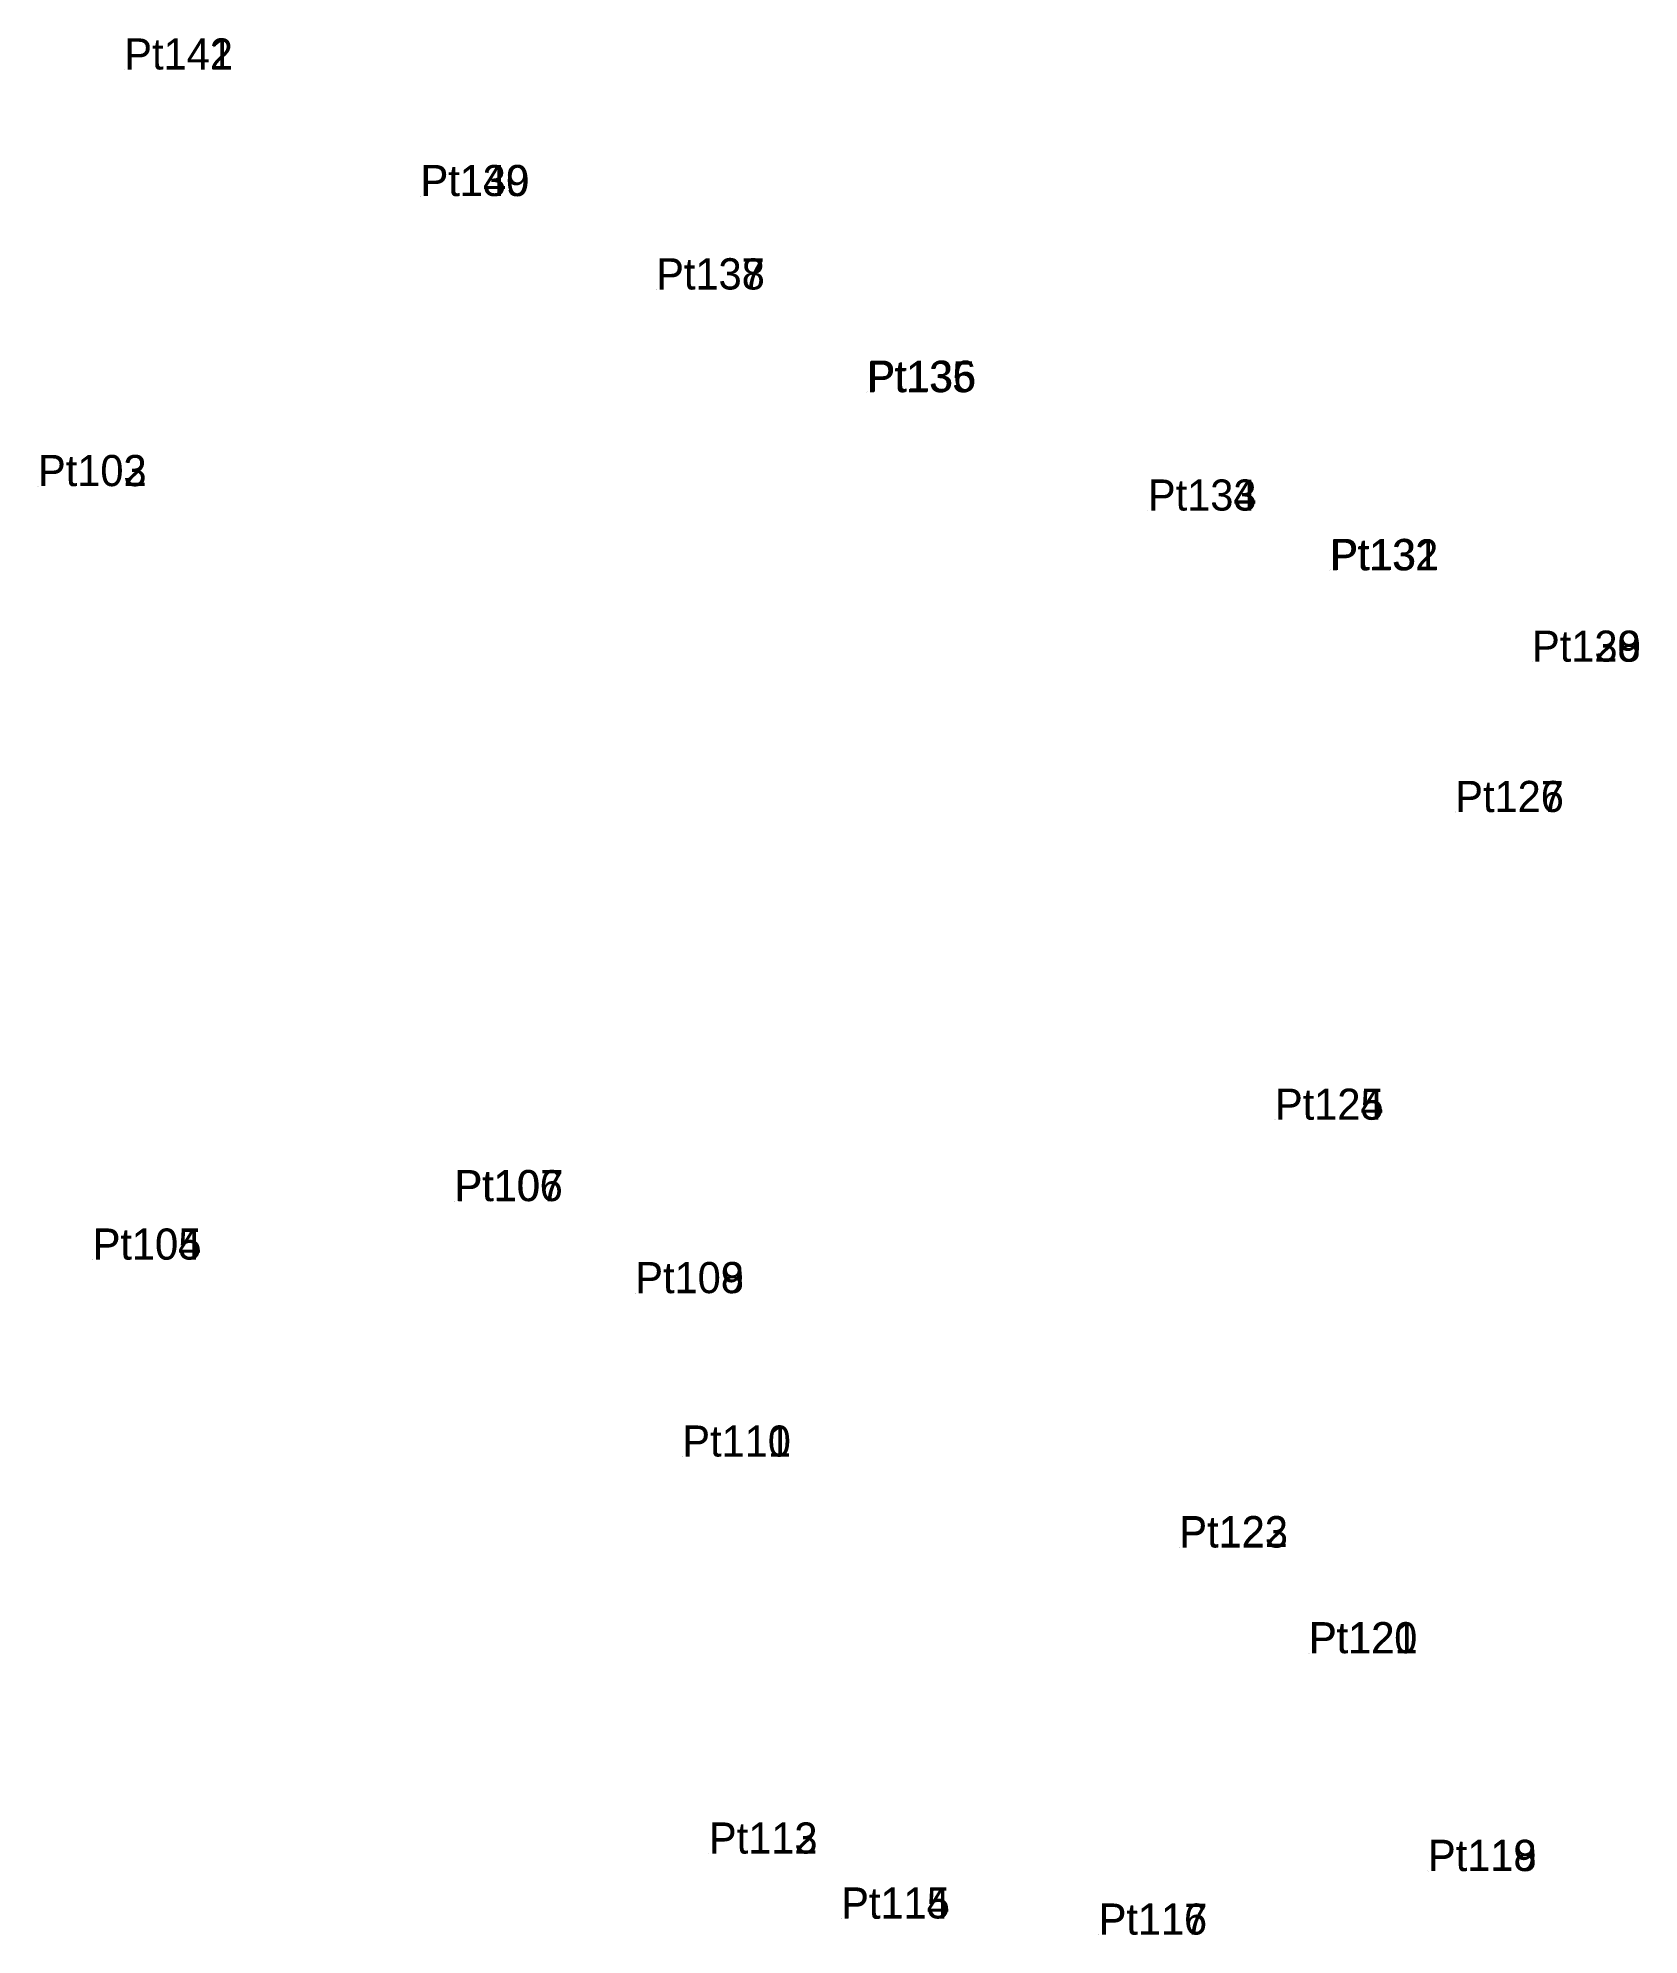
# Model space of a CAD drawing. Extents: x 549210 to 552524, y 1837658 to 1841724.
# Drawn here: x 551573.3 to 551619.7, y 1837832.8 to 1837887.8 of the extents above; entities that cross this region are included whole.
import ezdxf

# ---------------------------------------------------------------- set-up
doc = ezdxf.new("R2010")
doc.units = 0
doc.layers.add('Level 12', color=7, linetype='Continuous')
doc.layers.add('Level 7', color=7, linetype='Continuous')

msp = doc.modelspace()

# ---------------------------------------------------------------- texts
at = {"layer": 'Level 12'}
for s, p in [('Pt142', (551575.836, 1837886.856)), ('Pt141', (551575.836, 1837886.855)), ('Pt139', (551584.412, 1837883.189)), ('Pt140', (551584.42, 1837883.188)), ('Pt137', (551591.24, 1837880.488)), ('Pt138', (551591.243, 1837880.482)), ('Pt135', (551597.339, 1837877.506)), ('Pt136', (551597.365, 1837877.522)), ('Pt103', (551573.335, 1837874.786)), ('Pt102', (551573.338, 1837874.789)), ('Pt134', (551605.483, 1837874.078)), ('Pt133', (551605.484, 1837874.079)), ('Pt132', (551610.749, 1837872.346)), ('Pt131', (551610.774, 1837872.358)), ('Pt128', (551616.609, 1837869.7)), ('Pt129', (551616.609, 1837869.7)), ('Pt130', (551616.611, 1837869.701)), ('Pt126', (551614.386, 1837865.348)), ('Pt127', (551614.386, 1837865.344)), ('Pt124', (551609.162, 1837856.433)), ('Pt125', (551609.166, 1837856.432)), ('Pt106', (551585.391, 1837854.075)), ('Pt107', (551585.408, 1837854.073)), ('Pt104', (551574.916, 1837852.378)), ('Pt105', (551574.924, 1837852.382)), ('Pt109', (551590.636, 1837851.408)), ('Pt108', (551590.638, 1837851.41)), ('Pt110', (551591.998, 1837846.675)), ('Pt111', (551591.999, 1837846.675)), ('Pt122', (551606.393, 1837844.052)), ('Pt123', (551606.395, 1837844.039)), ('Pt120', (551610.141, 1837840.978)), ('Pt121', (551610.154, 1837840.978)), ('Pt113', (551592.769, 1837835.176)), ('Pt112', (551592.769, 1837835.173)), ('Pt119', (551613.594, 1837834.675)), ('Pt118', (551613.597, 1837834.667)), ('Pt114', (551596.598, 1837833.286)), ('Pt115', (551596.602, 1837833.294)), ('Pt116', (551604.053, 1837832.828)), ('Pt117', (551604.061, 1837832.824))]:
    msp.add_text(s, height=0.9, dxfattribs=at).set_placement(p)

# ---------------------------------------------------------------- linework, layer by layer
at = {"layer": 'Level 7'}
for p, q in [((551575.836, 1837886.856), (551575.836, 1837886.856)), ((551575.836, 1837886.855), (551575.836, 1837886.855)), ((551584.412, 1837883.189), (551584.412, 1837883.189)), ((551584.42, 1837883.188), (551584.42, 1837883.188)), ((551591.24, 1837880.488), (551591.24, 1837880.488)), ((551591.243, 1837880.482), (551591.243, 1837880.482)), ((551597.339, 1837877.506), (551597.339, 1837877.506)), ((551597.365, 1837877.522), (551597.365, 1837877.522)), ((551573.335, 1837874.786), (551573.335, 1837874.786)), ((551573.338, 1837874.789), (551573.338, 1837874.789)), ((551605.483, 1837874.078), (551605.483, 1837874.078)), ((551605.484, 1837874.079), (551605.484, 1837874.079)), ((551610.749, 1837872.346), (551610.749, 1837872.346)), ((551610.774, 1837872.358), (551610.774, 1837872.358)), ((551616.609, 1837869.7), (551616.609, 1837869.7)), ((551616.609, 1837869.7), (551616.609, 1837869.7)), ((551616.611, 1837869.701), (551616.611, 1837869.701)), ((551614.386, 1837865.348), (551614.386, 1837865.348)), ((551614.386, 1837865.344), (551614.386, 1837865.344)), ((551609.162, 1837856.433), (551609.162, 1837856.433)), ((551609.166, 1837856.432), (551609.166, 1837856.432)), ((551585.391, 1837854.075), (551585.391, 1837854.075)), ((551585.408, 1837854.073), (551585.408, 1837854.073)), ((551574.916, 1837852.378), (551574.916, 1837852.378)), ((551574.924, 1837852.382), (551574.924, 1837852.382)), ((551590.636, 1837851.408), (551590.636, 1837851.408)), ((551590.638, 1837851.41), (551590.638, 1837851.41)), ((551591.998, 1837846.675), (551591.998, 1837846.675)), ((551591.999, 1837846.675), (551591.999, 1837846.675)), ((551606.393, 1837844.052), (551606.393, 1837844.052)), ((551606.395, 1837844.039), (551606.395, 1837844.039)), ((551610.141, 1837840.978), (551610.141, 1837840.978)), ((551610.154, 1837840.978), (551610.154, 1837840.978)), ((551592.769, 1837835.176), (551592.769, 1837835.176)), ((551592.769, 1837835.173), (551592.769, 1837835.173)), ((551613.594, 1837834.675), (551613.594, 1837834.675)), ((551613.597, 1837834.667), (551613.597, 1837834.667)), ((551596.598, 1837833.286), (551596.598, 1837833.286)), ((551596.602, 1837833.294), (551596.602, 1837833.294)), ((551604.053, 1837832.828), (551604.053, 1837832.828)), ((551604.061, 1837832.824), (551604.061, 1837832.824))]:
    msp.add_line(p, q, dxfattribs=at)

msp.set_redraw_order([(e.dxf.handle, doc.entitydb.next_handle()) for e in msp.query("TEXT MTEXT ATTDEF DIMENSION ARC_DIMENSION")])  # texts and dimensions are drawn at this point

doc.saveas('drawing.dxf')
